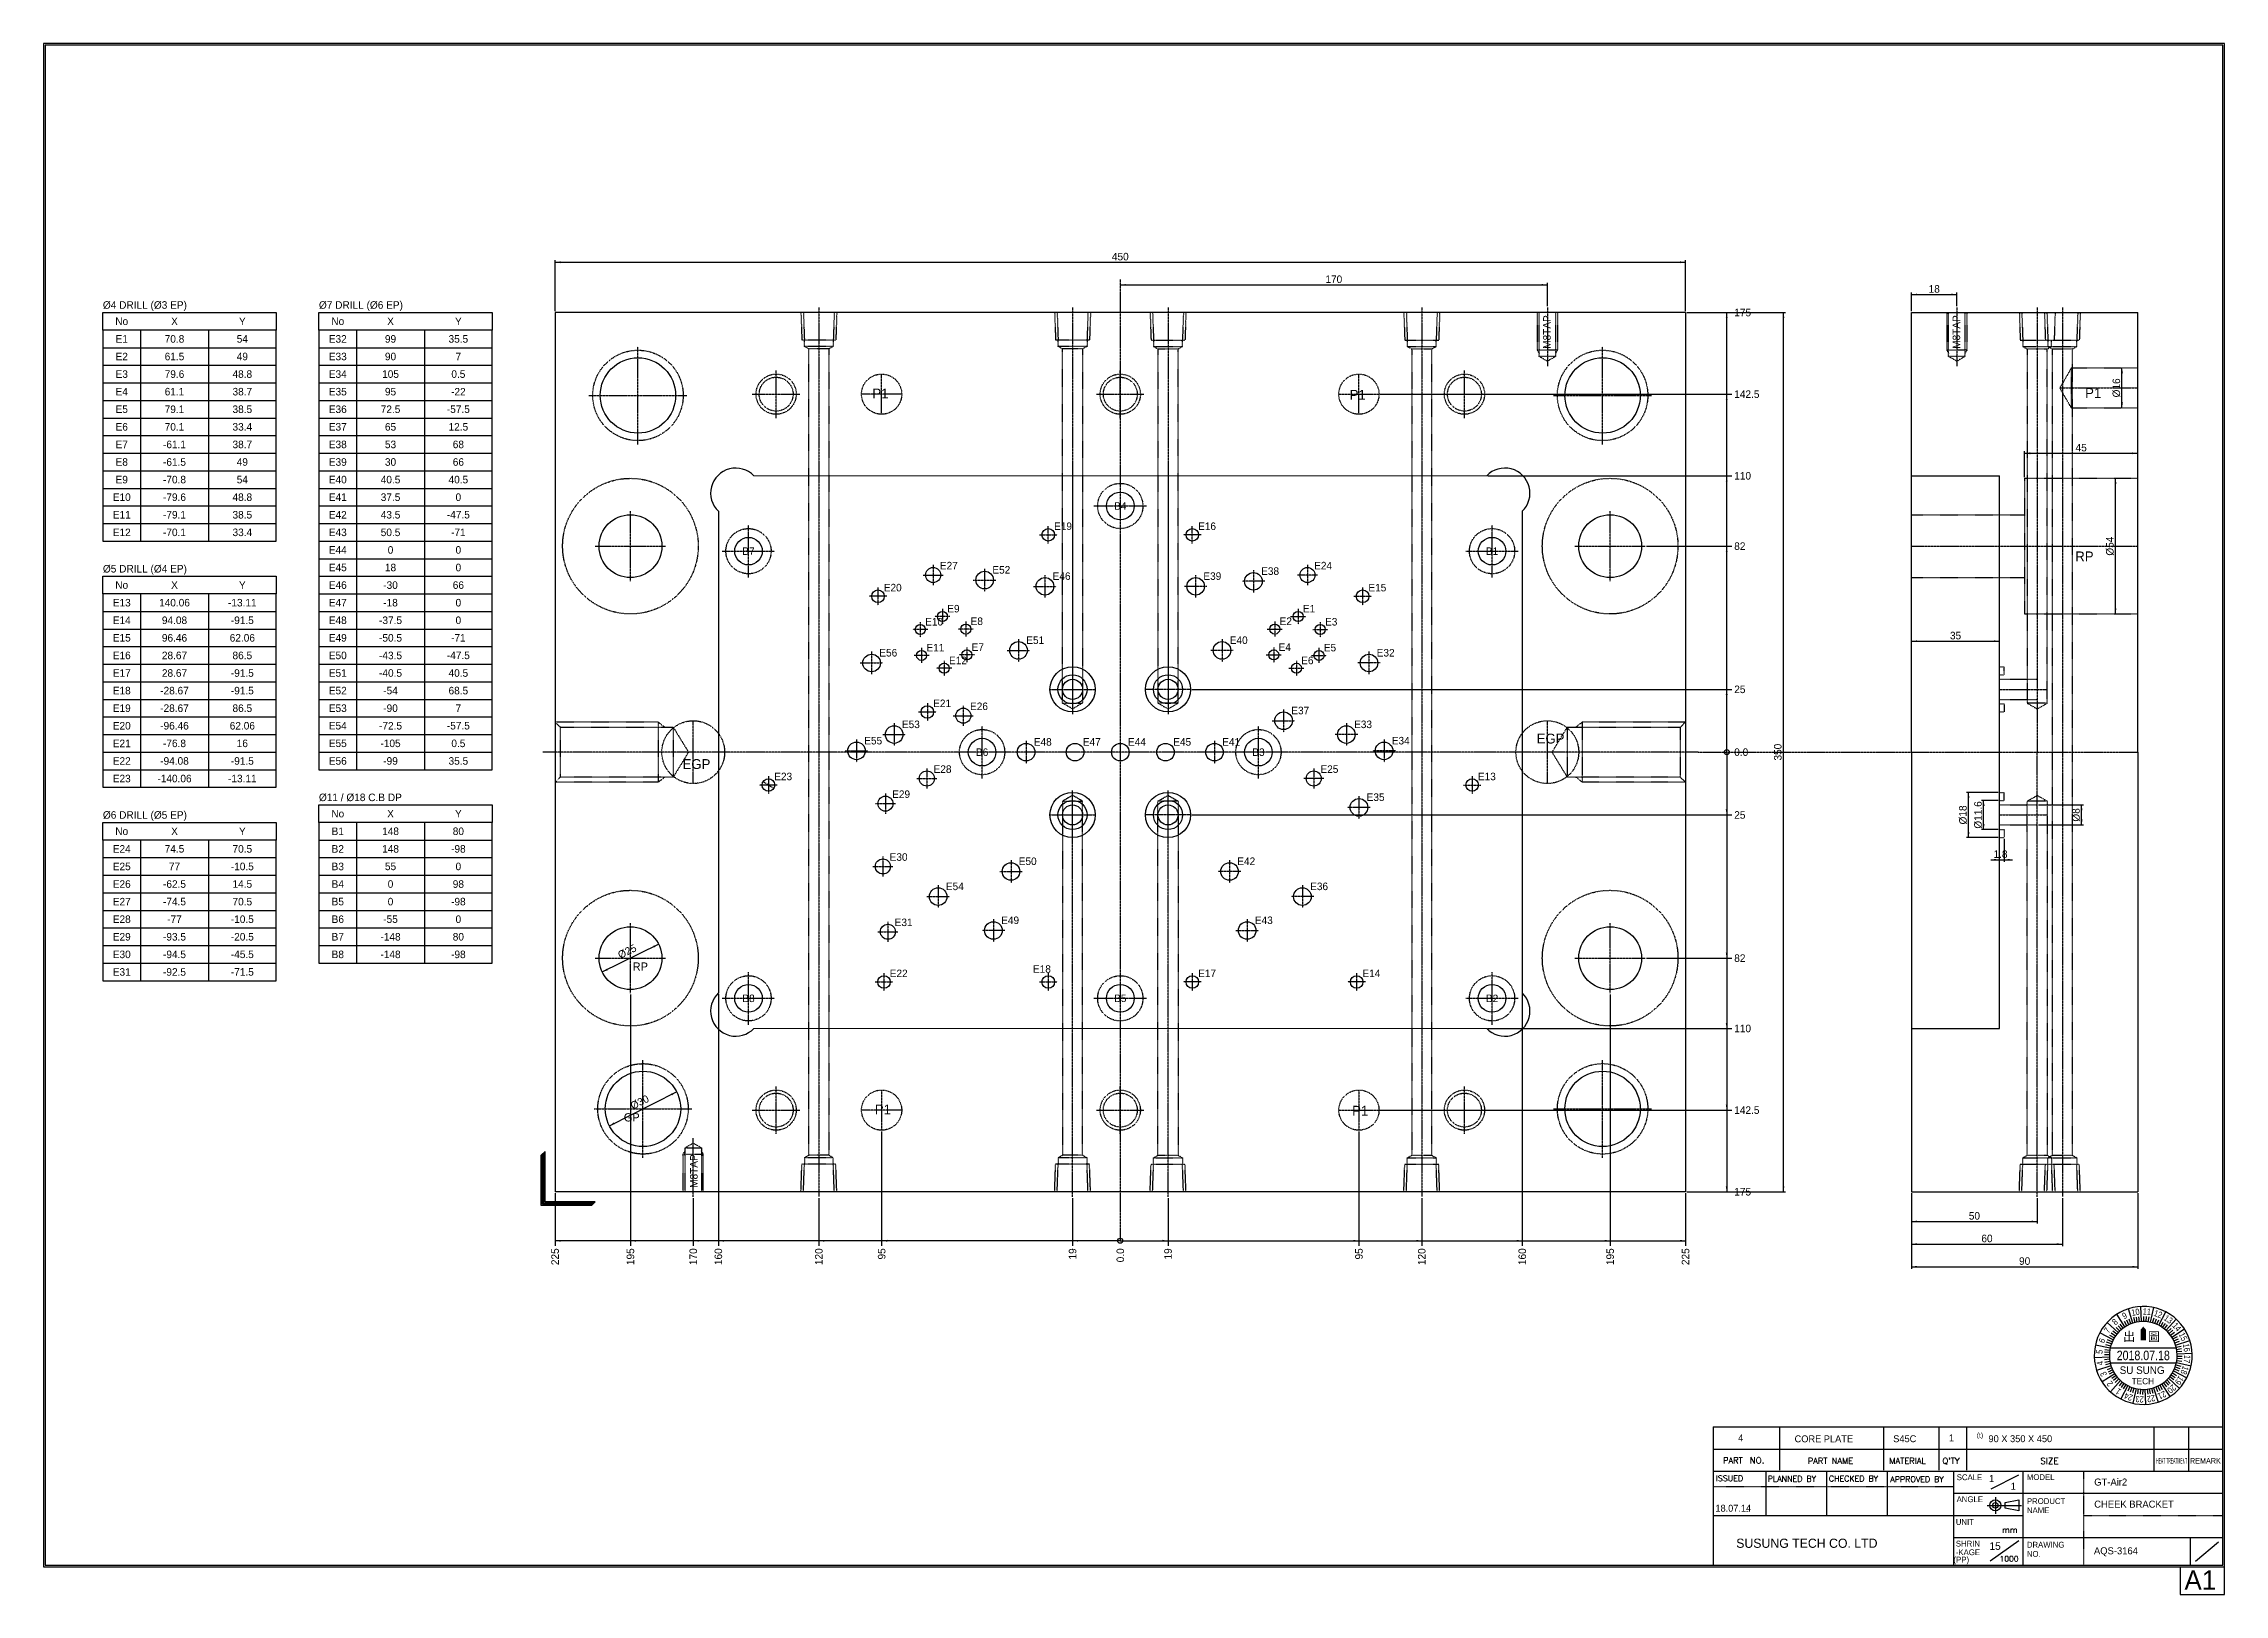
# Model space of a CAD drawing. Header units: millimetres. Extents: x 84 to 1917, y 162 to 780.
# Drawn here: x 1049 to 1917, y 162 to 779 of the extents above; entities that cross this region are included whole.
import ezdxf
from ezdxf.enums import TextEntityAlignment as Align

# ---------------------------------------------------------------- set-up
doc = ezdxf.new("R2010")
doc.units = ezdxf.units.MM
doc.header["$LTSCALE"] = 0.3
for name, pattern in [('CEN10', [1.36, 1, -0.13, 0.1, -0.13]), ('CEN20', [2.36, 2, -0.13, 0.1, -0.13]), ('DOT2', [0.125, 0, -0.125]), ('HID2', [0.3, 0.2, -0.1]), ('HID3', [0.43, 0.3, -0.13])]:
    doc.linetypes.add(name, pattern=pattern)
for name, color, linetype in [('1', 30, 'CEN10'), ('2', 43, 'HID3'), ('4', 133, 'Continuous'), ('5', 3, 'Continuous'), ('6', 252, 'Continuous'), ('ARROW', 254, 'Continuous'), ('base', 133, 'Continuous'), ('CB', 133, 'Continuous'), ('DIMENSION', 255, 'Continuous'), ('DIMLINE', 251, 'Continuous'), ('EP', 2, 'Continuous'), ('EP1', 2, 'Continuous'), ('L1', 31, 'Continuous'), ('TABLE', 252, 'Continuous'), ('TABLE-N', 255, 'Continuous'), ('TABLE-T', 255, 'Continuous'), ('TAP-S', 43, 'HID2'), ('TEXT', 133, 'Continuous'), ('WLINE', 105, 'HID3'), ('WTANK-P', 43, 'Continuous')]:
    doc.layers.add(name, color=color, linetype=linetype)
doc.styles.add('1', font='ROMANK.shx')
doc.styles.add('BIGFONT', font='romank', dxfattribs={"bigfont": 'bigfont'})
doc.styles.add('HAN', font='ROMANK', dxfattribs={"bigfont": 'tbhan'})
doc.styles.add('K', font='romank.shx', dxfattribs={"bigfont": 'ciwhhs.shx'})
doc.styles.add('KK', font='')
doc.styles.add('ROMANS', font='romans')
doc.styles.get("Standard").update_dxf_attribs({"font": ''})
doc.styles.add('돋움', font='', dxfattribs={"width": 0.85})
doc.styles.get('KK').set_extended_font_data('Gulim')
doc.styles.get('Standard').set_extended_font_data('Arial')
doc.styles.get('돋움').set_extended_font_data('Dotum')

msp = doc.modelspace()

# ---------------------------------------------------------------- texts
at = {"layer": '1', "style": 'K'}
msp.add_text('(PP)', height=2.329, dxfattribs=at).set_placement((1809.09, 175.45), align=Align.MIDDLE_LEFT)
at = {"layer": 'DIMENSION', "style": 'K'}
for s, p in [('450', (1477.42, 692.66)), ('170', (1562.42, 683.66)), ('18', (1801.43, 679.81)), ('45', (1859.93, 616.62)), ('35', (1809.93, 541.81)), ('1.8', (1827.83, 454.81)), ('50', (1817.43, 310.81)), ('60', (1822.43, 301.81)), ('90', (1837.43, 292.81))]:
    msp.add_text(s, height=3, dxfattribs=at).set_placement(p, align=Align.CENTER)
for s, p in [('M8TAP', (1647.25, 670.83)), ('M8TAP', (1810.26, 670.83)), ('M8TAP', (1307.66, 336.83)), ('225', (1252.42, 299.39)), ('195', (1282.42, 299.39)), ('170', (1307.42, 299.39)), ('160', (1317.42, 299.39)), ('120', (1357.42, 299.39)), ('95', (1382.42, 299.39)), ('19', (1458.42, 299.39)), ('0.0', (1477.42, 299.39)), ('19', (1496.42, 299.39)), ('95', (1572.42, 299.39)), ('120', (1597.42, 299.39)), ('160', (1637.42, 299.39)), ('195', (1672.42, 299.39)), ('225', (1702.42, 299.39))]:
    msp.add_text(s, height=3, rotation=90, dxfattribs=at).set_placement(p, align=Align.MIDDLE_RIGHT)
for s, height, p in [('175', 3, (1721.82, 671.9)), ('142.5', 3, (1721.82, 639.4)), ('110', 3, (1721.82, 606.9)), ('82', 3, (1721.82, 578.9)), ('25', 3, (1721.82, 521.9)), ('0.0', 3, (1721.82, 496.9)), ('25', 3, (1721.82, 471.9)), ('82', 3, (1721.82, 414.9)), ('110', 3, (1721.82, 386.9)), ('142.5', 3, (1721.82, 354.4)), ('175', 3, (1721.82, 321.9)), ('18.07.14', 2.722, (1714.35, 195.93))]:
    msp.add_text(s, height=height, dxfattribs=at).set_placement(p, align=Align.MIDDLE_LEFT)
for s, height, rotation, p in [('%%c16', 3, 90, (1875.42, 641.9)), ('P1', 3.919, 360, (1381.94, 637.7)), ('P1', 3.919, 0, (1571.94, 637.19)), ('P1', 3.919, 360, (1864.71, 637.91)), ('%%c54', 3, 90, (1872.84, 578.9)), ('EGP', 3.919, 360, (1648.71, 500.34)), ('350', 3, 90, (1740.66, 496.9)), ('EGP', 3.919, 360, (1308.71, 490.2)), ('%%c18', 3, 90, (1814.34, 471.9)), ('%%c11.6', 3, 90, (1820.34, 471.9)), ('%%c8', 3, 90, (1859.34, 471.9)), ('%%c25', 3, 26.19542, (1281.76, 416.25)), ('RP', 3.266, 0, (1286.36, 409.92)), ('%%c30', 3, 26.71983, (1286.75, 356.24)), ('P1', 3.919, 0, (1382.91, 352.7)), ('P1', 3.919, 360, (1572.91, 352.19)), ('GP', 3.266, 0, (1282.94, 349.89))]:
    msp.add_text(s, height=height, rotation=rotation, dxfattribs=at).set_placement(p, align=Align.CENTER)
msp.add_text('RP', height=3.919, rotation=360, dxfattribs=at).set_placement((1857.58, 574.82), align=Align.MIDDLE_LEFT)
at = {"layer": 'DIMENSION'}
for s, height, style, p in [('4', 2.75, 'K', (1723.37, 222.54)), ('CORE PLATE', 2.75, 'K', (1745.84, 222.17)), ('S45C', 2.75, 'K', (1785.11, 222.21)), ('1', 2.75, 'K', (1807.28, 222.54)), ('90 X 350 X 450', 2.75, 'K', (1823.03, 222.22)), ('GT-Air2', 2.805, 'BIGFONT', (1865.12, 204.94)), ('CHEEK BRACKET', 2.805, 'BIGFONT', (1865.12, 196.14)), ('SUSUNG TECH CO. LTD', 3.6575, 'K', (1722.61, 180.16)), ('AQS-3164', 2.805, 'BIGFONT', (1865.01, 177.57))]:
    msp.add_text(s, height=height, dxfattribs=dict(at, style=style)).set_placement(p)
at = {"layer": 'TABLE', "color": 133, "style": 'K'}
for s, p in [('%%c4 DRILL (%%C3 EP)', (1072.42, 673.4)), ('%%c7 DRILL (%%C6 EP)', (1158.42, 673.4)), ('%%c5 DRILL (%%C4 EP)', (1072.42, 568.4)), ('%%c11 / %%c18 C.B DP', (1158.42, 477.4)), ('%%c6 DRILL (%%C5 EP)', (1072.42, 470.4))]:
    msp.add_text(s, height=3, dxfattribs=at).set_placement(p)
for s, p in [('No', (1079.92, 668.4)), ('X', (1100.92, 668.4)), ('Y', (1127.92, 668.4)), ('No', (1165.92, 668.4)), ('X', (1186.92, 668.4)), ('Y', (1213.92, 668.4)), ('No', (1079.92, 563.4)), ('X', (1100.92, 563.4)), ('Y', (1127.92, 563.4)), ('No', (1165.92, 472.4)), ('X', (1186.92, 472.4)), ('Y', (1213.92, 472.4)), ('No', (1079.92, 465.4)), ('X', (1100.92, 465.4)), ('Y', (1127.92, 465.4))]:
    msp.add_text(s, height=3, dxfattribs=at).set_placement(p, align=Align.MIDDLE)
at = {"layer": 'TABLE-N', "style": 'K'}
for s, p in [('B4', (1477.42, 594.9)), ('B7', (1329.42, 576.9)), ('B1', (1625.42, 576.9)), ('B6', (1422.42, 496.9)), ('B3', (1532.42, 496.9)), ('B8', (1329.42, 398.9)), ('B5', (1477.42, 398.9)), ('B2', (1625.42, 398.9))]:
    msp.add_text(s, height=3, dxfattribs=at).set_placement(p, align=Align.MIDDLE)
for s, p in [('E19', (1451.05, 585.33)), ('E16', (1508.39, 585.33)), ('E27', (1405.6, 569.65)), ('E52', (1426.49, 567.97)), ('E46', (1450.49, 565.47)), ('E39', (1510.49, 565.47)), ('E38', (1533.49, 567.47)), ('E24', (1554.6, 569.65)), ('E20', (1383.26, 560.89)), ('E15', (1576.18, 560.89)), ('E10', (1399.74, 547.31)), ('E9', (1408.54, 552.51)), ('E8', (1417.84, 547.51)), ('E2', (1540.84, 547.51)), ('E1', (1550.14, 552.51)), ('E3', (1558.94, 547.31)), ('E11', (1400.24, 537.01)), ('E7', (1418.24, 537.21)), ('E51', (1439.99, 539.97)), ('E40', (1520.99, 539.97)), ('E4', (1540.44, 537.21)), ('E5', (1558.44, 537.01)), ('E56', (1381.49, 534.97)), ('E12', (1409.24, 531.91)), ('E6', (1549.44, 531.91)), ('E32', (1579.49, 534.97)), ('E21', (1402.92, 514.83)), ('E26', (1417.6, 513.65)), ('E37', (1545.49, 511.97)), ('E53', (1390.49, 506.47)), ('E33', (1570.49, 506.47)), ('E55', (1375.49, 499.97)), ('E48', (1442.99, 499.47)), ('E47', (1462.49, 499.47)), ('E44', (1480.49, 499.47)), ('E45', (1498.49, 499.47)), ('E41', (1517.99, 499.47)), ('E34', (1585.49, 499.97)), ('E23', (1339.66, 485.72)), ('E28', (1403.1, 488.65)), ('E25', (1557.1, 488.65)), ('E13', (1619.78, 485.72)), ('E29', (1386.6, 478.65)), ('E35', (1575.49, 477.47)), ('E30', (1385.6, 453.65)), ('E50', (1436.99, 451.97)), ('E42', (1523.99, 451.97)), ('E54', (1407.99, 441.97)), ('E36', (1552.99, 441.97)), ('E31', (1387.6, 427.65)), ('E49', (1429.99, 428.47)), ('E43', (1530.99, 428.47)), ('E22', (1385.64, 407.33)), ('E18', (1442.66, 409.07)), ('E17', (1508.39, 407.33)), ('E14', (1573.8, 407.33))]:
    msp.add_text(s, height=3, dxfattribs=at).set_placement(p)
at = {"layer": 'TABLE-T', "style": 'K'}
for s, p in [('E1', (1079.92, 661.4)), ('70.8', (1100.92, 661.4)), ('54', (1127.92, 661.4)), ('E32', (1165.92, 661.4)), ('99', (1186.92, 661.4)), ('35.5', (1213.92, 661.4)), ('E2', (1079.92, 654.4)), ('61.5', (1100.92, 654.4)), ('49', (1127.92, 654.4)), ('E33', (1165.92, 654.4)), ('90', (1186.92, 654.4)), ('7', (1213.92, 654.4)), ('E3', (1079.92, 647.4)), ('79.6', (1100.92, 647.4)), ('48.8', (1127.92, 647.4)), ('E34', (1165.92, 647.4)), ('105', (1186.92, 647.4)), ('0.5', (1213.92, 647.4)), ('E4', (1079.92, 640.4)), ('E5', (1079.92, 633.4)), ('61.1', (1100.92, 640.4)), ('79.1', (1100.92, 633.4)), ('38.7', (1127.92, 640.4)), ('38.5', (1127.92, 633.4)), ('E35', (1165.92, 640.4)), ('E36', (1165.92, 633.4)), ('72.5', (1186.92, 633.4)), ('95', (1186.92, 640.4)), ('-57.5', (1213.92, 633.4)), ('-22', (1213.92, 640.4)), ('E6', (1079.92, 626.4)), ('70.1', (1100.92, 626.4)), ('33.4', (1127.92, 626.4)), ('E37', (1165.92, 626.4)), ('65', (1186.92, 626.4)), ('12.5', (1213.92, 626.4)), ('E7', (1079.92, 619.4)), ('-61.1', (1100.92, 619.4)), ('38.7', (1127.92, 619.4)), ('E38', (1165.92, 619.4)), ('53', (1186.92, 619.4)), ('68', (1213.92, 619.4)), ('E8', (1079.92, 612.4)), ('-61.5', (1100.92, 612.4)), ('49', (1127.92, 612.4)), ('E39', (1165.92, 612.4)), ('30', (1186.92, 612.4)), ('66', (1213.92, 612.4)), ('E10', (1079.92, 598.4)), ('E9', (1079.92, 605.4)), ('-70.8', (1100.92, 605.4)), ('-79.6', (1100.92, 598.4)), ('48.8', (1127.92, 598.4)), ('54', (1127.92, 605.4)), ('E40', (1165.92, 605.4)), ('E41', (1165.92, 598.4)), ('40.5', (1186.92, 605.4)), ('37.5', (1186.92, 598.4)), ('40.5', (1213.92, 605.4)), ('0', (1213.92, 598.4)), ('E11', (1079.92, 591.4)), ('-79.1', (1100.92, 591.4)), ('38.5', (1127.92, 591.4)), ('E42', (1165.92, 591.4)), ('43.5', (1186.92, 591.4)), ('-47.5', (1213.92, 591.4)), ('E12', (1079.92, 584.4)), ('-70.1', (1100.92, 584.4)), ('33.4', (1127.92, 584.4)), ('E43', (1165.92, 584.4)), ('50.5', (1186.92, 584.4)), ('-71', (1213.92, 584.4)), ('E44', (1165.92, 577.4)), ('0', (1186.92, 577.4)), ('0', (1213.92, 577.4)), ('E45', (1165.92, 570.4)), ('E46', (1165.92, 563.4)), ('-30', (1186.92, 563.4)), ('18', (1186.92, 570.4)), ('66', (1213.92, 563.4)), ('0', (1213.92, 570.4)), ('E13', (1079.92, 556.4)), ('140.06', (1100.92, 556.4)), ('-13.11', (1127.92, 556.4)), ('E47', (1165.92, 556.4)), ('-18', (1186.92, 556.4)), ('0', (1213.92, 556.4)), ('E14', (1079.92, 549.4)), ('94.08', (1100.92, 549.4)), ('-91.5', (1127.92, 549.4)), ('E48', (1165.92, 549.4)), ('-37.5', (1186.92, 549.4)), ('0', (1213.92, 549.4)), ('E15', (1079.92, 542.4)), ('96.46', (1100.92, 542.4)), ('62.06', (1127.92, 542.4)), ('E49', (1165.92, 542.4)), ('-50.5', (1186.92, 542.4)), ('-71', (1213.92, 542.4)), ('E16', (1079.92, 535.4)), ('E17', (1079.92, 528.4)), ('28.67', (1100.92, 535.4)), ('28.67', (1100.92, 528.4)), ('-91.5', (1127.92, 528.4)), ('86.5', (1127.92, 535.4)), ('E50', (1165.92, 535.4)), ('E51', (1165.92, 528.4)), ('-43.5', (1186.92, 535.4)), ('-40.5', (1186.92, 528.4)), ('-47.5', (1213.92, 535.4)), ('40.5', (1213.92, 528.4)), ('E18', (1079.92, 521.4)), ('-28.67', (1100.92, 521.4)), ('-91.5', (1127.92, 521.4)), ('E52', (1165.92, 521.4)), ('-54', (1186.92, 521.4)), ('68.5', (1213.92, 521.4)), ('E19', (1079.92, 514.4)), ('-28.67', (1100.92, 514.4)), ('86.5', (1127.92, 514.4)), ('E53', (1165.92, 514.4)), ('-90', (1186.92, 514.4)), ('7', (1213.92, 514.4)), ('E20', (1079.92, 507.4)), ('-96.46', (1100.92, 507.4)), ('62.06', (1127.92, 507.4)), ('E54', (1165.92, 507.4)), ('-72.5', (1186.92, 507.4)), ('-57.5', (1213.92, 507.4)), ('E21', (1079.92, 500.4)), ('E22', (1079.92, 493.4)), ('-94.08', (1100.92, 493.4)), ('-76.8', (1100.92, 500.4)), ('-91.5', (1127.92, 493.4)), ('16', (1127.92, 500.4)), ('E55', (1165.92, 500.4)), ('E56', (1165.92, 493.4)), ('-105', (1186.92, 500.4)), ('-99', (1186.92, 493.4)), ('35.5', (1213.92, 493.4)), ('0.5', (1213.92, 500.4)), ('E23', (1079.92, 486.4)), ('-140.06', (1100.92, 486.4)), ('-13.11', (1127.92, 486.4)), ('B1', (1165.92, 465.4)), ('148', (1186.92, 465.4)), ('80', (1213.92, 465.4)), ('E24', (1079.92, 458.4)), ('E25', (1079.92, 451.4)), ('74.5', (1100.92, 458.4)), ('77', (1100.92, 451.4)), ('-10.5', (1127.92, 451.4)), ('70.5', (1127.92, 458.4)), ('B2', (1165.92, 458.4)), ('B3', (1165.92, 451.4)), ('148', (1186.92, 458.4)), ('55', (1186.92, 451.4)), ('-98', (1213.92, 458.4)), ('0', (1213.92, 451.4)), ('E26', (1079.92, 444.4)), ('-62.5', (1100.92, 444.4)), ('14.5', (1127.92, 444.4)), ('B4', (1165.92, 444.4)), ('0', (1186.92, 444.4)), ('98', (1213.92, 444.4)), ('E27', (1079.92, 437.4)), ('-74.5', (1100.92, 437.4)), ('70.5', (1127.92, 437.4)), ('B5', (1165.92, 437.4)), ('0', (1186.92, 437.4)), ('-98', (1213.92, 437.4)), ('E28', (1079.92, 430.4)), ('-77', (1100.92, 430.4)), ('-10.5', (1127.92, 430.4)), ('B6', (1165.92, 430.4)), ('-55', (1186.92, 430.4)), ('0', (1213.92, 430.4)), ('E29', (1079.92, 423.4)), ('E30', (1079.92, 416.4)), ('-93.5', (1100.92, 423.4)), ('-94.5', (1100.92, 416.4)), ('-20.5', (1127.92, 423.4)), ('-45.5', (1127.92, 416.4)), ('B7', (1165.92, 423.4)), ('B8', (1165.92, 416.4)), ('-148', (1186.92, 423.4)), ('-148', (1186.92, 416.4)), ('-98', (1213.92, 416.4)), ('80', (1213.92, 423.4)), ('E31', (1079.92, 409.4)), ('-92.5', (1100.92, 409.4)), ('-71.5', (1127.92, 409.4))]:
    msp.add_text(s, height=3, dxfattribs=at).set_placement(p, align=Align.MIDDLE)
at = {"layer": 'TEXT', "color": 255, "style": 'HAN'}
msp.add_text('(t)', height=1.95, dxfattribs=at).set_placement((1818.37, 224.02))
at = {"layer": 'TEXT', "color": 255, "style": 'K'}
for s, height, p in [('1', 2.75, (1823.25, 207.76)), ('1', 2.75, (1831.88, 204.68)), ('15', 3.025, (1823.42, 180.86))]:
    msp.add_text(s, height=height, dxfattribs=at).set_placement(p, align=Align.MIDDLE_LEFT)

# ---------------------------------------------------------------- blocks, each defined once
blk = doc.blocks.new('bicon')
at = {"color": 0}
for p, q in [((4, 16), (4, -4)), ((4, 16), (5.5, 14.5)), ((4.5, 15.5), (4.5, -4.5)), ((5, 15), (5, -5)), ((5.5, 14.5), (5.5, -5.5)), ((4, -4), (-16, -4)), ((-16, -4), (-14.5, -5.5)), ((4.5, -4.5), (-15.5, -4.5)), ((5, -5), (-15, -5)), ((5.5, -5.5), (-14.5, -5.5))]:
    blk.add_line(p, q, dxfattribs=at)
blk = doc.blocks.new('karrow')
at = {"layer": 'ARROW'}
blk.add_hatch(color=256, dxfattribs=at).paths.add_polyline_path([(-1, 0.17), (-1, -0.17), (0, 0)])
blk = doc.blocks.new('ST-A1')
at = {"layer": 'L1'}
for p, q in [((788.6, 550.6), (-0.6, 550.6)), ((-0.6, 550.6), (-0.6, -0.6)), ((788, 550), (0, 550)), ((0, 550), (0, 0)), ((788, 0), (788, 550)), ((788.6, -10.6), (788.6, 550.6)), ((603.6, 50), (788, 50)), ((603.6, 50), (603.6, 0)), ((627.6, 50), (627.6, 34.3)), ((665.23, 50), (665.23, 34.3)), ((685.23, 50), (685.23, 34.3)), ((695.23, 50), (695.23, 34.3)), ((763.12, 50), (763.12, 34)), ((775.6, 50), (775.6, 34)), ((788, 0), (788, 50)), ((603.6, 42), (788, 42)), ((603.6, 34), (788, 34)), ((622.6, 34), (622.6, 18)), ((644.6, 34), (644.6, 18)), ((666.6, 34), (666.6, 18)), ((690.6, 34), (690.6, 0)), ((714.1, 32.5), (704.1, 27.5)), ((715.6, 34), (715.6, 0)), ((690.6, 26), (788, 26)), ((690.6, 26), (788, 26)), ((705.73, 24.59), (705.73, 18.59)), ((603.6, 18), (690.6, 18)), ((690.6, 18), (715.6, 18)), ((702.73, 21.59), (715.23, 21.59)), ((709.23, 22.59), (714.23, 23.59)), ((709.23, 20.59), (709.23, 22.59)), ((714.23, 19.59), (709.23, 20.59)), ((714.23, 23.59), (714.23, 19.59)), ((690.6, 10), (788, 10)), ((714.16, 8.72), (703.89, 1.44)), ((776.26, 10), (776.26, 0)), ((778.19, 1.42), (786.41, 8.43)), ((0, 0), (788, 0)), ((603.6, 0), (788, 0)), ((-0.6, -0.6), (788.6, -0.6)), ((772.56, -0.6), (772.56, -10.6)), ((772.56, -10.6), (788.6, -10.6))]:
    blk.add_line(p, q, dxfattribs=at)
at = {"layer": 'L1', "linetype": 'DOT2'}
for p, q in [((737.6, 34), (737.6, 0)), ((603.6, 28.41), (690.6, 28.41)), ((737.6, 18), (788, 18))]:
    blk.add_line(p, q, dxfattribs=at)
at = {"layer": 'L1'}
for radius in [2, 1]:
    blk.add_circle((705.73, 21.59), radius, dxfattribs=at)
for s, height, style, p in [('ISSUED', 2.09, 'ROMANS', (604.57, 30.35)), ('PART', 2.195, 'ROMANS', (607.14, 36.79)), ('NO.', 2.31, 'ROMANS', (616.8, 36.74)), ('PLANNED BY', 2.09, 'ROMANS', (623.36, 30.18)), ('PART NAME', 2.195, 'ROMANS', (637.81, 36.61)), ('CHECKED BY', 2.09, 'ROMANS', (645.47, 30.26)), ('MATERIAL', 2.195, 'ROMANS', (667.32, 36.63)), ('APPROVED BY', 2.09, 'ROMANS', (667.7, 30.01)), ("Q'TY", 2.195, 'ROMANS', (686.59, 36.62)), ('SCALE', 2.1, '1', (691.75, 30.73)), ('MODEL', 2.1, '1', (717.13, 30.78)), ('SIZE', 2.31, 'ROMANS', (721.98, 36.52)), ('ANGLE', 2.1, '1', (691.72, 22.77)), ('PRODUCT', 2.1, '1', (717.14, 22.1)), ('UNIT', 2.1, '1', (691.42, 14.53)), ('NAME', 2.1, '1', (717.14, 18.79)), ('SHRIN', 2.1, '1', (691.42, 6.71)), ('mm', 2.2, 'ROMANS', (708.14, 11.66)), ('DRAWING', 2.1, '1', (717.13, 6.32)), ('-KAGE', 2.1, '1', (691.42, 3.59)), ('1000', 2, 'ROMANS', (707.24, 1.27)), ('NO.', 2.1, '1', (717.13, 3)), ('A1', 7, '1', (774.16, -8.93))]:
    blk.add_text(s, height=height, dxfattribs=dict(at, style=style)).set_placement(p)
at = {"layer": 'L1', "style": '1'}
for s, width, p, p2 in [('HEAT TREATMENT', 0.404601, (763.92, 36.68), (775.13, 36.68)), ('REMARK', 0.926236, (776.13, 36.68), (787.34, 36.68))]:
    blk.add_text(s, height=2.1, dxfattribs=dict(at, width=width)).set_placement(p, p2, align=Align.FIT)
at = {"layer": 'L1', "width": 2.57645}
blk.add_text('    .  .', height=2, dxfattribs=at).set_placement((600.93, 19.3), (616.93, 19.3), align=Align.FIT)
blk = doc.blocks.new('CGN')
at = {"layer": '4'}
for p, q in [((-7.3, 5.35), (-10.55, 10.4)), ((-4.12, 6.86), (-5.94, 12.57)), ((-3.27, 7.1), (-3.75, 9.04)), ((-2.4, 7.28), (-2.76, 9.25)), ((-1.53, 7.41), (-1.75, 9.4)), ((-0.65, 7.48), (-0.94, 13.48)), ((0.24, 7.5), (0.27, 9.5)), ((1.12, 7.45), (1.28, 9.45)), ((2, 7.35), (2.29, 9.33)), ((2.86, 7.19), (4.14, 13.06)), ((3.72, 6.98), (4.27, 8.9)), ((6.18, 6), (8.93, 11.34)), ((-12, 0.18), (-17.34, 2.93)), ((-9.99, 3.08), (-14.43, 7.11)), ((-12.38, -0.62), (-14.21, 0.18)), ((-11.57, 0.95), (-13.29, 1.98)), ((-11.09, 1.69), (-12.74, 2.83)), ((-10.57, 2.4), (-12.13, 3.65)), ((-9.38, 3.71), (-10.77, 5.15)), ((-8.72, 4.3), (-10.01, 5.83)), ((-8.03, 4.85), (-9.22, 6.46)), ((-6.54, 5.81), (-7.51, 7.56)), ((-5.76, 6.21), (-6.61, 8.02)), ((-4.95, 6.56), (-5.68, 8.42)), ((4.56, 6.71), (5.24, 8.59)), ((5.38, 6.38), (6.18, 8.21)), ((6.95, 5.57), (7.98, 7.29)), ((7.69, 5.09), (8.83, 6.74)), ((8.4, 4.57), (9.65, 6.13)), ((9.08, 3.99), (13.11, 8.43)), ((9.71, 3.38), (11.15, 4.77)), ((10.3, 2.72), (11.83, 4.01)), ((10.85, 2.03), (12.46, 3.22)), ((11.35, 1.3), (16.4, 4.55)), ((11.81, 0.54), (13.56, 1.51)), ((12.21, -0.24), (14.02, 0.61)), ((-13.48, -6.65), (-19.48, -6.94)), ((-13.19, -3.14), (-19.06, -1.86)), ((-13.5, -5.76), (-15.5, -5.73)), ((-13.45, -4.88), (-15.45, -4.72)), ((-13.41, -7.53), (-15.4, -7.75)), ((-13.35, -4), (-15.33, -3.71)), ((-13.28, -8.4), (-15.25, -8.76)), ((-12.98, -2.28), (-14.9, -1.73)), ((-12.71, -1.44), (-14.59, -0.76)), ((-12.89, -3), (12.89, -3)), ((12.56, -1.05), (14.42, -0.32)), ((12.86, -1.88), (18.57, -0.06)), ((13.1, -2.73), (15.04, -2.25)), ((13.28, -3.6), (15.25, -3.24)), ((13.35, -8), (15.33, -8.29)), ((13.41, -4.47), (15.4, -4.25)), ((13.45, -7.12), (15.45, -7.28)), ((13.48, -5.35), (19.48, -5.06)), ((13.5, -6.24), (15.5, -6.27)), ((-12.86, -10.12), (-18.57, -11.94)), ((-11.35, -13.3), (-16.4, -16.55)), ((-13.1, -9.27), (-15.04, -9.75)), ((-12.56, -10.95), (-14.42, -11.68)), ((-12.21, -11.76), (-14.02, -12.61)), ((-11.81, -12.54), (-13.56, -13.51)), ((-9.08, -15.99), (-13.11, -20.43)), ((-12.89, -9), (12.89, -9)), ((-10.85, -14.03), (-12.46, -15.22)), ((-10.3, -14.72), (-11.83, -16.01)), ((-9.71, -15.38), (-11.15, -16.77)), ((-8.4, -16.57), (-9.65, -18.13)), ((-7.69, -17.09), (-8.83, -18.74)), ((7.3, -17.35), (10.55, -22.4)), ((8.03, -16.85), (9.22, -18.46)), ((8.72, -16.3), (10.01, -17.83)), ((9.38, -15.71), (10.77, -17.15)), ((9.99, -15.08), (14.43, -19.11)), ((10.57, -14.4), (12.13, -15.65)), ((11.09, -13.69), (12.74, -14.83)), ((11.57, -12.95), (13.29, -13.98)), ((12, -12.18), (17.34, -14.93)), ((12.38, -11.38), (14.21, -12.18)), ((12.71, -10.56), (14.59, -11.24)), ((12.98, -9.72), (14.9, -10.27)), ((13.19, -8.86), (19.06, -10.14)), ((-6.18, -18), (-8.93, -23.34)), ((-6.95, -17.57), (-7.98, -19.29)), ((-5.38, -18.38), (-6.18, -20.21)), ((-4.56, -18.71), (-5.24, -20.59)), ((-3.72, -18.98), (-4.27, -20.9)), ((-2.86, -19.19), (-4.14, -25.06)), ((-2, -19.35), (-2.29, -21.33)), ((-1.12, -19.45), (-1.28, -21.45)), ((-0.24, -19.5), (-0.27, -21.5)), ((0.65, -19.48), (0.94, -25.48)), ((1.53, -19.41), (1.75, -21.4)), ((2.4, -19.28), (2.76, -21.25)), ((3.27, -19.1), (3.75, -21.04)), ((4.12, -18.86), (5.94, -24.57)), ((4.95, -18.56), (5.68, -20.42)), ((5.76, -18.21), (6.61, -20.02)), ((6.54, -17.81), (7.51, -19.56))]:
    blk.add_line(p, q, dxfattribs=at)
blk.add_lwpolyline([(0, 0, 2.2, 2.2, 0), (0, 2.75, 4.65, 0, 0), (0, 5.5, 0, 0, 0)], format="xyseb", dxfattribs=at)
at = {"layer": 'DIMLINE'}
for radius, start, end in [(19.5, 332.75, 152.75), (19.5, 152.75, 332.75), (13.5, 152.75, 332.75), (13.5, 332.75, 152.75)]:
    blk.add_arc((0, -6), radius, start, end, dxfattribs=at)
at = {"layer": '2', "style": 'KK'}
for s, height, p in [('出    圖', 3.5, (-8.02, 1.47)), ('SU SUNG', 3, (-9.38, -11.87)), ('TECH', 2.5, (-4.61, -16.26))]:
    blk.add_text(s, height=height, dxfattribs=at).set_placement(p, align=Align.MIDDLE_LEFT)
at = {"layer": '4', "style": '돋움', "width": 0.85}
for s, rotation, p in [('9', 25.25, (-7.46, 9.83)), ('10', 10.25, (-3.11, 11.22)), ('11', 355.25, (1.45, 11.44)), ('12', 340.25, (5.91, 10.47)), ('13', 325.25, (9.97, 8.38)), ('6', 70.25, (-16.47, -0.09)), ('7', 55.25, (-14.38, 3.97)), ('8', 40.25, (-11.31, 7.36)), ('14', 310.25, (13.36, 5.31)), ('15', 295.25, (15.83, 1.46)), ('5', 85.25, (-17.44, -4.55)), ('4', 100.25, (-17.22, -9.11)), ('16', 280.25, (17.22, -2.89)), ('17', 265.25, (17.44, -7.45)), ('3', 115.25, (-15.83, -13.46)), ('2', 130.25, (-13.36, -17.31)), ('19', 235.25, (14.38, -15.97)), ('18', 250.25, (16.47, -11.91)), ('1', 145.25, (-9.97, -20.38)), ('24', 160.25, (-5.91, -22.47)), ('23', 175.25, (-1.45, -23.44)), ('22', 190.25, (3.11, -23.22)), ('21', 205.25, (7.46, -21.83)), ('20', 220.25, (11.31, -19.36))]:
    blk.add_text(s, height=2.5, rotation=rotation, dxfattribs=at).set_placement(p, align=Align.MIDDLE)
at = {"layer": '6', "style": '돋움', "width": 0.85}
blk.add_text('2018.07.18', height=3.8, dxfattribs=at).set_placement((0, -6), align=Align.MIDDLE)

# ---------------------------------------------------------------- linework, layer by layer
at = {"layer": '1'}
for p, q in [((1382.42, 631.4), (1382.42, 647.4)), ((1572.42, 631.4), (1572.42, 647.4)), ((1390.42, 639.4), (1374.42, 639.4)), ((1564.42, 639.4), (1580.42, 639.4)), ((1851.43, 641.9), (1882.43, 641.9)), ((1792.43, 578.9), (1882.43, 578.9)), ((1827.43, 521.9), (1846.43, 521.9)), ((1307.42, 484.4), (1307.42, 509.4)), ((1647.42, 484.4), (1647.42, 509.4)), ((1339.48, 482.46), (1335.25, 485.13)), ((1827.43, 471.9), (1846.43, 471.9)), ((1382.42, 362.4), (1382.42, 346.4)), ((1572.42, 362.4), (1572.42, 346.4)), ((1390.42, 354.4), (1374.42, 354.4)), ((1564.42, 354.4), (1580.42, 354.4))]:
    msp.add_line(p, q, dxfattribs=at)
at = {"layer": '2'}
for p, q in [((1856.05, 649.9), (1851.43, 641.9)), ((1856.05, 649.9), (1882.43, 649.9)), ((1856.05, 633.9), (1856.05, 649.9)), ((1856.05, 633.9), (1851.43, 641.9)), ((1856.05, 633.9), (1882.43, 633.9)), ((1837.43, 605.9), (1882.43, 605.9)), ((1837.43, 605.9), (1837.43, 551.9)), ((1792.43, 591.4), (1837.43, 591.4)), ((1792.43, 566.4), (1837.43, 566.4)), ((1837.43, 551.9), (1882.43, 551.9))]:
    msp.add_line(p, q, dxfattribs=at)
for centre, radius in [((1382.42, 639.4), 8), ((1572.42, 639.4), 8), ((1282.42, 578.9), 27), ((1672.42, 578.9), 27), ((1307.42, 496.9), 12.5), ((1647.42, 496.9), 12.5), ((1282.42, 414.9), 27), ((1672.42, 414.9), 27), ((1382.42, 354.4), 8), ((1572.42, 354.4), 8)]:
    msp.add_circle(centre, radius, dxfattribs=at)
at = {"layer": '4', "lineweight": 18}
for p, q in [((1331.56, 606.9), (1623.28, 606.9)), ((1331.56, 386.9), (1623.28, 386.9))]:
    msp.add_line(p, q, dxfattribs=at)
at = {"layer": '4'}
for p, q in [((1792.43, 606.9), (1827.43, 606.9)), ((1317.42, 592.76), (1317.42, 401.04)), ((1637.42, 592.76), (1637.42, 401.04)), ((1792.43, 386.9), (1827.43, 386.9))]:
    msp.add_line(p, q, dxfattribs=at)
for centre, start, end in [((1324.35, 599.97), 43.86525, 226.13475), ((1630.49, 599.97), 313.86525, 136.13475), ((1324.35, 393.83), 133.86525, 316.13475), ((1630.49, 393.83), 223.86525, 46.13475)]:
    msp.add_arc(centre, 10, start, end, dxfattribs=at)
at = {"layer": 'ARROW'}
for centre in [(1718.82, 496.9), (1477.42, 302.39)]:
    msp.add_circle(centre, 1, dxfattribs=at)
at = {"layer": 'base', "color": 30, "linetype": 'CEN10'}
for p, q in [((1477.42, 685.04), (1477.42, 302.41)), ((1285.42, 619.4), (1285.42, 658.4)), ((1669.42, 619.4), (1669.42, 658.4)), ((1340.42, 629.9), (1340.42, 648.9)), ((1477.42, 629.9), (1477.42, 648.9)), ((1614.42, 629.9), (1614.42, 648.9)), ((1265.92, 638.9), (1304.92, 638.9)), ((1330.92, 639.4), (1349.92, 639.4)), ((1467.92, 639.4), (1486.92, 639.4)), ((1604.92, 639.4), (1623.92, 639.4)), ((1649.92, 638.9), (1688.92, 638.9)), ((1282.42, 564.9), (1282.42, 592.9)), ((1672.42, 564.9), (1672.42, 592.9)), ((1268.42, 578.9), (1296.42, 578.9)), ((1658.42, 578.9), (1686.42, 578.9)), ((1707.42, 496.9), (1247.42, 496.9)), ((1707.42, 496.9), (1882.43, 496.9)), ((1282.42, 400.9), (1282.42, 428.9)), ((1672.42, 400.9), (1672.42, 428.9)), ((1268.42, 414.9), (1296.42, 414.9)), ((1658.42, 414.9), (1686.42, 414.9)), ((1287.42, 335.4), (1287.42, 374.4)), ((1669.42, 335.4), (1669.42, 374.4)), ((1340.42, 344.9), (1340.42, 363.9)), ((1477.42, 344.9), (1477.42, 363.9)), ((1614.42, 344.9), (1614.42, 363.9)), ((1267.92, 354.9), (1306.92, 354.9)), ((1330.92, 354.4), (1349.92, 354.4)), ((1467.92, 354.4), (1486.92, 354.4)), ((1604.92, 354.4), (1623.92, 354.4)), ((1649.92, 354.9), (1688.92, 354.9))]:
    msp.add_line(p, q, dxfattribs=at)
at = {"layer": 'base'}
for p, q in [((1702.42, 671.9), (1252.42, 671.9)), ((1252.42, 671.9), (1252.42, 321.9)), ((1702.42, 671.9), (1702.42, 321.9)), ((1792.43, 496.9), (1792.43, 671.9)), ((1792.43, 671.9), (1882.43, 671.9)), ((1882.43, 496.9), (1882.43, 671.9)), ((1827.43, 386.9), (1827.43, 606.9)), ((1792.43, 496.9), (1792.43, 321.9)), ((1882.43, 496.9), (1882.43, 321.9)), ((1702.42, 321.9), (1252.42, 321.9)), ((1792.43, 321.9), (1882.43, 321.9))]:
    msp.add_line(p, q, dxfattribs=at)
at = {"layer": 'base', "color": 8, "linetype": 'HID2'}
for p, q in [((1252.42, 508.9), (1254.42, 506.9)), ((1252.42, 508.9), (1293.42, 508.9)), ((1254.42, 506.9), (1254.42, 486.9)), ((1254.42, 506.9), (1299.42, 506.9)), ((1293.42, 508.9), (1293.42, 484.9)), ((1293.42, 508.9), (1296.02, 506.9)), ((1299.42, 506.9), (1299.42, 486.9)), ((1299.42, 506.9), (1305.52, 496.9)), ((1649.32, 496.9), (1655.42, 506.9)), ((1655.42, 486.9), (1655.42, 506.9)), ((1655.42, 506.9), (1700.42, 506.9)), ((1661.42, 508.9), (1658.82, 506.9)), ((1661.42, 484.9), (1661.42, 508.9)), ((1661.42, 508.9), (1702.42, 508.9)), ((1700.42, 506.9), (1702.42, 508.9)), ((1700.42, 486.9), (1700.42, 506.9)), ((1305.52, 496.9), (1299.42, 486.9)), ((1655.42, 486.9), (1649.32, 496.9)), ((1254.42, 486.9), (1252.42, 484.9)), ((1299.42, 486.9), (1254.42, 486.9)), ((1293.42, 484.9), (1296.02, 486.9)), ((1700.42, 486.9), (1655.42, 486.9)), ((1661.42, 484.9), (1658.82, 486.9)), ((1702.42, 484.9), (1700.42, 486.9)), ((1293.42, 484.9), (1252.42, 484.9)), ((1702.42, 484.9), (1661.42, 484.9))]:
    msp.add_line(p, q, dxfattribs=at)
at = {"layer": 'base', "color": 8, "linetype": 'HID3'}
for centre in [(1285.42, 638.9), (1669.42, 638.9), (1287.42, 354.9), (1669.42, 354.9)]:
    msp.add_circle(centre, 18, dxfattribs=at)
at = {"layer": 'base'}
for centre, radius in [((1285.42, 638.9), 15), ((1669.42, 638.9), 15), ((1282.42, 578.9), 12.5), ((1672.42, 578.9), 12.5), ((1282.42, 414.9), 12.5), ((1672.42, 414.9), 12.5), ((1287.42, 354.9), 15), ((1669.42, 354.9), 15)]:
    msp.add_circle(centre, radius, dxfattribs=at)
at = {"layer": 'base', "color": 8, "linetype": 'HID2'}
for centre, radius in [((1340.42, 639.4), 8), ((1340.42, 639.4), 6.75), ((1477.42, 639.4), 8), ((1477.42, 639.4), 6.75), ((1614.42, 639.4), 8), ((1614.42, 639.4), 6.75), ((1340.42, 354.4), 8), ((1340.42, 354.4), 6.75), ((1477.42, 354.4), 8), ((1477.42, 354.4), 6.75), ((1614.42, 354.4), 8), ((1614.42, 354.4), 6.75)]:
    msp.add_circle(centre, radius, dxfattribs=at)
at = {"layer": 'CB', "color": 1, "linetype": 'CEN10'}
for p, q in [((1466.92, 594.9), (1487.92, 594.9)), ((1329.42, 566.4), (1329.42, 587.4)), ((1625.42, 566.4), (1625.42, 587.4)), ((1318.92, 576.9), (1339.92, 576.9)), ((1614.92, 576.9), (1635.92, 576.9)), ((1422.42, 486.4), (1422.42, 507.4)), ((1532.42, 486.4), (1532.42, 507.4)), ((1329.42, 388.4), (1329.42, 409.4)), ((1625.42, 388.4), (1625.42, 409.4)), ((1318.92, 398.9), (1339.92, 398.9)), ((1466.92, 398.9), (1487.92, 398.9)), ((1614.92, 398.9), (1635.92, 398.9))]:
    msp.add_line(p, q, dxfattribs=at)
at = {"layer": 'CB', "color": 8, "linetype": 'HID2'}
for centre in [(1477.42, 594.9), (1329.42, 576.9), (1625.42, 576.9), (1422.42, 496.9), (1532.42, 496.9), (1329.42, 398.9), (1477.42, 398.9), (1625.42, 398.9)]:
    msp.add_circle(centre, 9, dxfattribs=at)
at = {"layer": 'CB'}
for centre in [(1477.42, 594.9), (1329.42, 576.9), (1625.42, 576.9), (1422.42, 496.9), (1532.42, 496.9), (1329.42, 398.9), (1477.42, 398.9), (1625.42, 398.9)]:
    msp.add_circle(centre, 5.5, dxfattribs=at)
at = {"layer": 'DIMLINE'}
for p, q in [((1252.42, 672.4), (1252.42, 692.7)), ((1252.42, 691.9), (1702.42, 691.9)), ((1702.42, 672.4), (1702.42, 692.7)), ((1477.42, 682.9), (1647.42, 682.9)), ((1647.42, 674.4), (1647.42, 683.7)), ((1792.43, 672.4), (1792.43, 679.85)), ((1792.43, 679.05), (1810.43, 679.05)), ((1810.43, 674.4), (1810.43, 679.85)), ((1702.92, 671.9), (1720.82, 671.9)), ((1702.92, 671.9), (1742.22, 671.9)), ((1718.82, 496.9), (1718.82, 671.9)), ((1741.42, 321.9), (1741.42, 671.9)), ((1876.18, 633.9), (1876.18, 649.9)), ((1580.92, 639.4), (1720.82, 639.4)), ((1837.43, 606.4), (1837.43, 616.66)), ((1837.43, 615.86), (1882.43, 615.86)), ((1623.78, 606.9), (1720.82, 606.9)), ((1873.6, 551.9), (1873.6, 605.9)), ((1686.92, 578.9), (1720.82, 578.9)), ((1792.43, 541.05), (1827.43, 541.05)), ((1505.92, 521.9), (1720.82, 521.9)), ((1718.82, 496.9), (1718.82, 321.9)), ((1826.93, 480.9), (1814.3, 480.9)), ((1815.1, 462.9), (1815.1, 480.9)), ((1826.93, 477.7), (1820.3, 477.7)), ((1821.1, 466.1), (1821.1, 477.7)), ((1505.92, 471.9), (1720.82, 471.9)), ((1842.93, 475.9), (1860.9, 475.9)), ((1860.1, 467.9), (1860.1, 475.9)), ((1826.93, 462.9), (1814.3, 462.9)), ((1826.93, 466.1), (1820.3, 466.1)), ((1829.23, 462.4), (1829.23, 453.25)), ((1842.93, 467.9), (1860.9, 467.9)), ((1824.03, 454.05), (1832.63, 454.05)), ((1271.21, 409.39), (1293.64, 420.42)), ((1686.92, 414.9), (1720.82, 414.9)), ((1282.42, 400.4), (1282.42, 300.39)), ((1317.42, 400.54), (1317.42, 300.39)), ((1637.42, 400.54), (1637.42, 300.39)), ((1672.42, 400.4), (1672.42, 300.39)), ((1623.78, 386.9), (1720.82, 386.9)), ((1274.02, 348.16), (1300.82, 361.65)), ((1580.92, 354.4), (1720.82, 354.4)), ((1382.42, 345.9), (1382.42, 300.39)), ((1572.42, 345.9), (1572.42, 300.39)), ((1252.42, 321.4), (1252.42, 300.39)), ((1702.42, 321.4), (1702.42, 300.39)), ((1702.92, 321.9), (1720.82, 321.9)), ((1702.92, 321.9), (1742.22, 321.9)), ((1792.43, 321.4), (1792.43, 309.25)), ((1792.43, 321.4), (1792.43, 300.25)), ((1792.43, 321.4), (1792.43, 291.25)), ((1882.43, 321.4), (1882.43, 291.25)), ((1307.42, 319.4), (1307.42, 300.39)), ((1357.42, 319.4), (1357.42, 300.39)), ((1458.42, 319.4), (1458.42, 300.39)), ((1496.42, 319.4), (1496.42, 300.39)), ((1597.42, 319.4), (1597.42, 300.39)), ((1842.43, 319.4), (1842.43, 309.25)), ((1852.43, 319.4), (1852.43, 300.25)), ((1792.43, 310.05), (1842.43, 310.05)), ((1477.42, 302.39), (1252.42, 302.39)), ((1477.42, 302.39), (1702.42, 302.39)), ((1792.43, 301.05), (1852.43, 301.05)), ((1792.43, 292.05), (1882.43, 292.05))]:
    msp.add_line(p, q, dxfattribs=at)
at = {"layer": 'EP', "color": 30, "linetype": 'CEN10'}
for p, q in [((1445.25, 583.4), (1452.25, 583.4)), ((1448.75, 579.9), (1448.75, 586.9)), ((1509.59, 583.4), (1502.59, 583.4)), ((1506.09, 579.9), (1506.09, 586.9)), ((1398.92, 567.4), (1406.92, 567.4)), ((1402.92, 571.4), (1402.92, 563.4)), ((1418.92, 565.4), (1427.92, 565.4)), ((1423.42, 569.9), (1423.42, 560.9)), ((1447.42, 567.4), (1447.42, 558.4)), ((1507.42, 567.4), (1507.42, 558.4)), ((1534.92, 564.9), (1525.92, 564.9)), ((1530.42, 569.4), (1530.42, 560.4)), ((1555.92, 567.4), (1547.92, 567.4)), ((1551.92, 571.4), (1551.92, 563.4)), ((1384.46, 558.96), (1377.46, 558.96)), ((1380.96, 562.46), (1380.96, 555.46)), ((1442.92, 562.9), (1451.92, 562.9)), ((1511.92, 562.9), (1502.92, 562.9)), ((1570.38, 558.96), (1577.38, 558.96)), ((1573.88, 562.46), (1573.88, 555.46)), ((1397.82, 548.7), (1397.82, 542.7)), ((1409.62, 550.9), (1403.62, 550.9)), ((1406.62, 553.9), (1406.62, 547.9)), ((1415.92, 548.9), (1415.92, 542.9)), ((1538.92, 548.9), (1538.92, 542.9)), ((1545.22, 550.9), (1551.22, 550.9)), ((1548.22, 553.9), (1548.22, 547.9)), ((1557.02, 548.7), (1557.02, 542.7)), ((1400.82, 545.7), (1394.82, 545.7)), ((1398.32, 538.4), (1398.32, 532.4)), ((1418.92, 545.9), (1412.92, 545.9)), ((1416.32, 538.6), (1416.32, 532.6)), ((1436.92, 541.9), (1436.92, 532.9)), ((1517.92, 541.9), (1517.92, 532.9)), ((1535.92, 545.9), (1541.92, 545.9)), ((1538.52, 538.6), (1538.52, 532.6)), ((1554.02, 545.7), (1560.02, 545.7)), ((1556.52, 538.4), (1556.52, 532.4)), ((1373.92, 532.4), (1382.92, 532.4)), ((1378.42, 536.9), (1378.42, 527.9)), ((1401.32, 535.4), (1395.32, 535.4)), ((1410.32, 530.3), (1404.32, 530.3)), ((1407.32, 533.3), (1407.32, 527.3)), ((1419.32, 535.6), (1413.32, 535.6)), ((1432.42, 537.4), (1441.42, 537.4)), ((1522.42, 537.4), (1513.42, 537.4)), ((1535.52, 535.6), (1541.52, 535.6)), ((1544.52, 530.3), (1550.52, 530.3)), ((1547.52, 533.3), (1547.52, 527.3)), ((1553.52, 535.4), (1559.52, 535.4)), ((1580.92, 532.4), (1571.92, 532.4)), ((1576.42, 536.9), (1576.42, 527.9)), ((1397.12, 512.9), (1404.12, 512.9)), ((1400.62, 516.4), (1400.62, 509.4)), ((1414.92, 515.4), (1414.92, 507.4)), ((1542.42, 513.9), (1542.42, 504.9)), ((1382.92, 503.9), (1391.92, 503.9)), ((1387.42, 508.4), (1387.42, 499.4)), ((1410.92, 511.4), (1418.92, 511.4)), ((1537.92, 509.4), (1546.92, 509.4)), ((1571.92, 503.9), (1562.92, 503.9)), ((1567.42, 508.4), (1567.42, 499.4)), ((1367.92, 497.4), (1376.92, 497.4)), ((1372.42, 501.9), (1372.42, 492.9)), ((1439.92, 501.4), (1439.92, 492.4)), ((1519.42, 496.9), (1510.42, 496.9)), ((1514.92, 501.4), (1514.92, 492.4)), ((1586.92, 497.4), (1577.92, 497.4)), ((1582.42, 501.9), (1582.42, 492.9)), ((1337.36, 487.3), (1337.36, 480.3)), ((1396.42, 486.4), (1404.42, 486.4)), ((1400.42, 490.4), (1400.42, 482.4)), ((1558.42, 486.4), (1550.42, 486.4)), ((1554.42, 490.4), (1554.42, 482.4)), ((1617.48, 487.3), (1617.48, 480.3)), ((1340.86, 483.8), (1333.86, 483.8)), ((1383.92, 480.4), (1383.92, 472.4)), ((1572.42, 479.4), (1572.42, 470.4)), ((1613.98, 483.8), (1620.98, 483.8)), ((1379.92, 476.4), (1387.92, 476.4)), ((1576.92, 474.9), (1567.92, 474.9)), ((1382.92, 455.4), (1382.92, 447.4)), ((1433.92, 453.9), (1433.92, 444.9)), ((1520.92, 453.9), (1520.92, 444.9)), ((1378.92, 451.4), (1386.92, 451.4)), ((1404.92, 443.9), (1404.92, 434.9)), ((1429.42, 449.4), (1438.42, 449.4)), ((1525.42, 449.4), (1516.42, 449.4)), ((1549.92, 443.9), (1549.92, 434.9)), ((1400.42, 439.4), (1409.42, 439.4)), ((1554.42, 439.4), (1545.42, 439.4)), ((1380.92, 425.4), (1388.92, 425.4)), ((1384.92, 429.4), (1384.92, 421.4)), ((1431.42, 425.9), (1422.42, 425.9)), ((1426.92, 430.4), (1426.92, 421.4)), ((1523.42, 425.9), (1532.42, 425.9)), ((1527.92, 430.4), (1527.92, 421.4)), ((1383.34, 408.9), (1383.34, 401.9)), ((1448.75, 408.9), (1448.75, 401.9)), ((1506.09, 408.9), (1506.09, 401.9)), ((1571.5, 408.9), (1571.5, 401.9)), ((1379.84, 405.4), (1386.84, 405.4)), ((1445.25, 405.4), (1452.25, 405.4)), ((1509.59, 405.4), (1502.59, 405.4)), ((1575, 405.4), (1568, 405.4))]:
    msp.add_line(p, q, dxfattribs=at)
at = {"layer": 'EP1'}
for centre, radius in [((1448.75, 583.4), 2.5), ((1506.09, 583.4), 2.5), ((1402.92, 567.4), 3), ((1423.42, 565.4), 3.5), ((1447.42, 562.9), 3.5), ((1507.42, 562.9), 3.5), ((1530.42, 564.9), 3.5), ((1551.92, 567.4), 3), ((1380.96, 558.96), 2.5), ((1573.88, 558.96), 2.5), ((1397.82, 545.7), 2), ((1406.62, 550.9), 2), ((1415.92, 545.9), 2), ((1538.92, 545.9), 2), ((1548.22, 550.9), 2), ((1557.02, 545.7), 2), ((1436.92, 537.4), 3.5), ((1517.92, 537.4), 3.5), ((1378.42, 532.4), 3.5), ((1398.32, 535.4), 2), ((1407.32, 530.3), 2), ((1416.32, 535.6), 2), ((1538.52, 535.6), 2), ((1547.52, 530.3), 2), ((1556.52, 535.4), 2), ((1576.42, 532.4), 3.5), ((1400.62, 512.9), 2.5), ((1414.92, 511.4), 3), ((1542.42, 509.4), 3.5), ((1387.42, 503.9), 3.5), ((1567.42, 503.9), 3.5), ((1372.42, 497.4), 3.5), ((1439.92, 496.9), 3.5), ((1459.42, 496.9), 3.5), ((1477.42, 496.9), 3.5), ((1495.42, 496.9), 3.5), ((1514.92, 496.9), 3.5), ((1582.42, 497.4), 3.5), ((1337.36, 483.8), 2.5), ((1400.42, 486.4), 3), ((1554.42, 486.4), 3), ((1617.48, 483.8), 2.5), ((1383.92, 476.4), 3), ((1572.42, 474.9), 3.5), ((1382.92, 451.4), 3), ((1433.92, 449.4), 3.5), ((1520.92, 449.4), 3.5), ((1404.92, 439.4), 3.5), ((1549.92, 439.4), 3.5), ((1384.92, 425.4), 3), ((1426.92, 425.9), 3.5), ((1527.92, 425.9), 3.5), ((1383.34, 405.4), 2.5), ((1448.75, 405.4), 2.5), ((1506.09, 405.4), 2.5), ((1571.5, 405.4), 2.5)]:
    msp.add_circle(centre, radius, dxfattribs=at)
at = {"layer": 'TABLE'}
for p, q in [((1087.42, 664.9), (1087.42, 657.9)), ((1114.42, 664.9), (1114.42, 657.9)), ((1173.42, 664.9), (1173.42, 657.9)), ((1200.42, 664.9), (1200.42, 657.9)), ((1087.42, 657.9), (1087.42, 650.9)), ((1114.42, 657.9), (1114.42, 650.9)), ((1173.42, 657.9), (1173.42, 650.9)), ((1200.42, 657.9), (1200.42, 650.9)), ((1087.42, 650.9), (1087.42, 643.9)), ((1087.42, 643.9), (1087.42, 636.9)), ((1114.42, 650.9), (1114.42, 643.9)), ((1114.42, 643.9), (1114.42, 636.9)), ((1173.42, 650.9), (1173.42, 643.9)), ((1173.42, 643.9), (1173.42, 636.9)), ((1200.42, 650.9), (1200.42, 643.9)), ((1200.42, 643.9), (1200.42, 636.9)), ((1087.42, 636.9), (1087.42, 629.9)), ((1114.42, 636.9), (1114.42, 629.9)), ((1173.42, 636.9), (1173.42, 629.9)), ((1200.42, 636.9), (1200.42, 629.9)), ((1087.42, 629.9), (1087.42, 622.9)), ((1114.42, 629.9), (1114.42, 622.9)), ((1173.42, 629.9), (1173.42, 622.9)), ((1200.42, 629.9), (1200.42, 622.9)), ((1087.42, 622.9), (1087.42, 615.9)), ((1114.42, 622.9), (1114.42, 615.9)), ((1173.42, 622.9), (1173.42, 615.9)), ((1200.42, 622.9), (1200.42, 615.9)), ((1087.42, 615.9), (1087.42, 608.9)), ((1087.42, 608.9), (1087.42, 601.9)), ((1114.42, 615.9), (1114.42, 608.9)), ((1114.42, 608.9), (1114.42, 601.9)), ((1173.42, 615.9), (1173.42, 608.9)), ((1173.42, 608.9), (1173.42, 601.9)), ((1200.42, 615.9), (1200.42, 608.9)), ((1200.42, 608.9), (1200.42, 601.9)), ((1087.42, 601.9), (1087.42, 594.9)), ((1114.42, 601.9), (1114.42, 594.9)), ((1173.42, 601.9), (1173.42, 594.9)), ((1200.42, 601.9), (1200.42, 594.9)), ((1087.42, 594.9), (1087.42, 587.9)), ((1114.42, 594.9), (1114.42, 587.9)), ((1173.42, 594.9), (1173.42, 587.9)), ((1200.42, 594.9), (1200.42, 587.9)), ((1087.42, 587.9), (1087.42, 580.9)), ((1114.42, 587.9), (1114.42, 580.9)), ((1173.42, 587.9), (1173.42, 580.9)), ((1200.42, 587.9), (1200.42, 580.9)), ((1173.42, 580.9), (1173.42, 573.9)), ((1173.42, 573.9), (1173.42, 566.9)), ((1200.42, 580.9), (1200.42, 573.9)), ((1200.42, 573.9), (1200.42, 566.9)), ((1173.42, 566.9), (1173.42, 559.9)), ((1200.42, 566.9), (1200.42, 559.9)), ((1087.42, 559.9), (1087.42, 552.9)), ((1114.42, 559.9), (1114.42, 552.9)), ((1173.42, 559.9), (1173.42, 552.9)), ((1200.42, 559.9), (1200.42, 552.9)), ((1087.42, 552.9), (1087.42, 545.9)), ((1114.42, 552.9), (1114.42, 545.9)), ((1173.42, 552.9), (1173.42, 545.9)), ((1200.42, 552.9), (1200.42, 545.9)), ((1087.42, 545.9), (1087.42, 538.9)), ((1087.42, 538.9), (1087.42, 531.9)), ((1114.42, 545.9), (1114.42, 538.9)), ((1114.42, 538.9), (1114.42, 531.9)), ((1173.42, 545.9), (1173.42, 538.9)), ((1173.42, 538.9), (1173.42, 531.9)), ((1200.42, 545.9), (1200.42, 538.9)), ((1200.42, 538.9), (1200.42, 531.9)), ((1087.42, 531.9), (1087.42, 524.9)), ((1114.42, 531.9), (1114.42, 524.9)), ((1173.42, 531.9), (1173.42, 524.9)), ((1200.42, 531.9), (1200.42, 524.9)), ((1087.42, 524.9), (1087.42, 517.9)), ((1114.42, 524.9), (1114.42, 517.9)), ((1173.42, 524.9), (1173.42, 517.9)), ((1200.42, 524.9), (1200.42, 517.9)), ((1087.42, 517.9), (1087.42, 510.9)), ((1114.42, 517.9), (1114.42, 510.9)), ((1173.42, 517.9), (1173.42, 510.9)), ((1200.42, 517.9), (1200.42, 510.9)), ((1087.42, 510.9), (1087.42, 503.9)), ((1087.42, 503.9), (1087.42, 496.9)), ((1114.42, 510.9), (1114.42, 503.9)), ((1114.42, 503.9), (1114.42, 496.9)), ((1173.42, 510.9), (1173.42, 503.9)), ((1173.42, 503.9), (1173.42, 496.9)), ((1200.42, 510.9), (1200.42, 503.9)), ((1200.42, 503.9), (1200.42, 496.9)), ((1087.42, 496.9), (1087.42, 489.9)), ((1114.42, 496.9), (1114.42, 489.9)), ((1173.42, 496.9), (1173.42, 489.9)), ((1200.42, 496.9), (1200.42, 489.9)), ((1087.42, 489.9), (1087.42, 482.9)), ((1114.42, 489.9), (1114.42, 482.9)), ((1173.42, 468.9), (1173.42, 461.9)), ((1200.42, 468.9), (1200.42, 461.9)), ((1087.42, 461.9), (1087.42, 454.9)), ((1114.42, 461.9), (1114.42, 454.9)), ((1173.42, 461.9), (1173.42, 454.9)), ((1200.42, 461.9), (1200.42, 454.9)), ((1087.42, 454.9), (1087.42, 447.9)), ((1114.42, 454.9), (1114.42, 447.9)), ((1173.42, 454.9), (1173.42, 447.9)), ((1200.42, 454.9), (1200.42, 447.9)), ((1087.42, 447.9), (1087.42, 440.9)), ((1114.42, 447.9), (1114.42, 440.9)), ((1173.42, 447.9), (1173.42, 440.9)), ((1200.42, 447.9), (1200.42, 440.9)), ((1087.42, 440.9), (1087.42, 433.9)), ((1114.42, 440.9), (1114.42, 433.9)), ((1173.42, 440.9), (1173.42, 433.9)), ((1200.42, 440.9), (1200.42, 433.9)), ((1087.42, 433.9), (1087.42, 426.9)), ((1087.42, 426.9), (1087.42, 419.9)), ((1114.42, 433.9), (1114.42, 426.9)), ((1114.42, 426.9), (1114.42, 419.9)), ((1173.42, 433.9), (1173.42, 426.9)), ((1173.42, 426.9), (1173.42, 419.9)), ((1200.42, 433.9), (1200.42, 426.9)), ((1200.42, 426.9), (1200.42, 419.9)), ((1087.42, 419.9), (1087.42, 412.9)), ((1114.42, 419.9), (1114.42, 412.9)), ((1173.42, 419.9), (1173.42, 412.9)), ((1200.42, 419.9), (1200.42, 412.9)), ((1087.42, 412.9), (1087.42, 405.9)), ((1114.42, 412.9), (1114.42, 405.9))]:
    msp.add_line(p, q, dxfattribs=at)
for points in [[(1072.42, 671.9), (1141.42, 671.9), (1141.42, 664.9), (1072.42, 664.9), (1072.42, 671.9)], [(1158.42, 671.9), (1227.42, 671.9), (1227.42, 664.9), (1158.42, 664.9), (1158.42, 671.9)], [(1072.42, 664.9), (1072.42, 657.9), (1141.42, 657.9), (1141.42, 664.9)], [(1158.42, 664.9), (1158.42, 657.9), (1227.42, 657.9), (1227.42, 664.9)], [(1072.42, 657.9), (1072.42, 650.9), (1141.42, 650.9), (1141.42, 657.9)], [(1158.42, 657.9), (1158.42, 650.9), (1227.42, 650.9), (1227.42, 657.9)], [(1072.42, 650.9), (1072.42, 643.9), (1141.42, 643.9), (1141.42, 650.9)], [(1072.42, 643.9), (1072.42, 636.9), (1141.42, 636.9), (1141.42, 643.9)], [(1158.42, 650.9), (1158.42, 643.9), (1227.42, 643.9), (1227.42, 650.9)], [(1158.42, 643.9), (1158.42, 636.9), (1227.42, 636.9), (1227.42, 643.9)], [(1072.42, 636.9), (1072.42, 629.9), (1141.42, 629.9), (1141.42, 636.9)], [(1158.42, 636.9), (1158.42, 629.9), (1227.42, 629.9), (1227.42, 636.9)], [(1072.42, 629.9), (1072.42, 622.9), (1141.42, 622.9), (1141.42, 629.9)], [(1158.42, 629.9), (1158.42, 622.9), (1227.42, 622.9), (1227.42, 629.9)], [(1072.42, 622.9), (1072.42, 615.9), (1141.42, 615.9), (1141.42, 622.9)], [(1158.42, 622.9), (1158.42, 615.9), (1227.42, 615.9), (1227.42, 622.9)], [(1072.42, 615.9), (1072.42, 608.9), (1141.42, 608.9), (1141.42, 615.9)], [(1072.42, 608.9), (1072.42, 601.9), (1141.42, 601.9), (1141.42, 608.9)], [(1158.42, 615.9), (1158.42, 608.9), (1227.42, 608.9), (1227.42, 615.9)], [(1158.42, 608.9), (1158.42, 601.9), (1227.42, 601.9), (1227.42, 608.9)], [(1072.42, 601.9), (1072.42, 594.9), (1141.42, 594.9), (1141.42, 601.9)], [(1158.42, 601.9), (1158.42, 594.9), (1227.42, 594.9), (1227.42, 601.9)], [(1072.42, 594.9), (1072.42, 587.9), (1141.42, 587.9), (1141.42, 594.9)], [(1158.42, 594.9), (1158.42, 587.9), (1227.42, 587.9), (1227.42, 594.9)], [(1072.42, 587.9), (1072.42, 580.9), (1141.42, 580.9), (1141.42, 587.9)], [(1158.42, 587.9), (1158.42, 580.9), (1227.42, 580.9), (1227.42, 587.9)], [(1158.42, 580.9), (1158.42, 573.9), (1227.42, 573.9), (1227.42, 580.9)], [(1158.42, 573.9), (1158.42, 566.9), (1227.42, 566.9), (1227.42, 573.9)], [(1072.42, 566.9), (1141.42, 566.9), (1141.42, 559.9), (1072.42, 559.9), (1072.42, 566.9)], [(1158.42, 566.9), (1158.42, 559.9), (1227.42, 559.9), (1227.42, 566.9)], [(1072.42, 559.9), (1072.42, 552.9), (1141.42, 552.9), (1141.42, 559.9)], [(1158.42, 559.9), (1158.42, 552.9), (1227.42, 552.9), (1227.42, 559.9)], [(1072.42, 552.9), (1072.42, 545.9), (1141.42, 545.9), (1141.42, 552.9)], [(1158.42, 552.9), (1158.42, 545.9), (1227.42, 545.9), (1227.42, 552.9)], [(1072.42, 545.9), (1072.42, 538.9), (1141.42, 538.9), (1141.42, 545.9)], [(1072.42, 538.9), (1072.42, 531.9), (1141.42, 531.9), (1141.42, 538.9)], [(1158.42, 545.9), (1158.42, 538.9), (1227.42, 538.9), (1227.42, 545.9)], [(1158.42, 538.9), (1158.42, 531.9), (1227.42, 531.9), (1227.42, 538.9)], [(1072.42, 531.9), (1072.42, 524.9), (1141.42, 524.9), (1141.42, 531.9)], [(1158.42, 531.9), (1158.42, 524.9), (1227.42, 524.9), (1227.42, 531.9)], [(1072.42, 524.9), (1072.42, 517.9), (1141.42, 517.9), (1141.42, 524.9)], [(1158.42, 524.9), (1158.42, 517.9), (1227.42, 517.9), (1227.42, 524.9)], [(1072.42, 517.9), (1072.42, 510.9), (1141.42, 510.9), (1141.42, 517.9)], [(1158.42, 517.9), (1158.42, 510.9), (1227.42, 510.9), (1227.42, 517.9)], [(1072.42, 510.9), (1072.42, 503.9), (1141.42, 503.9), (1141.42, 510.9)], [(1072.42, 503.9), (1072.42, 496.9), (1141.42, 496.9), (1141.42, 503.9)], [(1158.42, 510.9), (1158.42, 503.9), (1227.42, 503.9), (1227.42, 510.9)], [(1158.42, 503.9), (1158.42, 496.9), (1227.42, 496.9), (1227.42, 503.9)], [(1072.42, 496.9), (1072.42, 489.9), (1141.42, 489.9), (1141.42, 496.9)], [(1158.42, 496.9), (1158.42, 489.9), (1227.42, 489.9), (1227.42, 496.9)], [(1072.42, 489.9), (1072.42, 482.9), (1141.42, 482.9), (1141.42, 489.9)], [(1072.42, 468.9), (1141.42, 468.9), (1141.42, 461.9), (1072.42, 461.9), (1072.42, 468.9)], [(1158.42, 475.9), (1227.42, 475.9), (1227.42, 468.9), (1158.42, 468.9), (1158.42, 475.9)], [(1158.42, 468.9), (1158.42, 461.9), (1227.42, 461.9), (1227.42, 468.9)], [(1072.42, 461.9), (1072.42, 454.9), (1141.42, 454.9), (1141.42, 461.9)], [(1158.42, 461.9), (1158.42, 454.9), (1227.42, 454.9), (1227.42, 461.9)], [(1072.42, 454.9), (1072.42, 447.9), (1141.42, 447.9), (1141.42, 454.9)], [(1158.42, 454.9), (1158.42, 447.9), (1227.42, 447.9), (1227.42, 454.9)], [(1072.42, 447.9), (1072.42, 440.9), (1141.42, 440.9), (1141.42, 447.9)], [(1158.42, 447.9), (1158.42, 440.9), (1227.42, 440.9), (1227.42, 447.9)], [(1072.42, 440.9), (1072.42, 433.9), (1141.42, 433.9), (1141.42, 440.9)], [(1158.42, 440.9), (1158.42, 433.9), (1227.42, 433.9), (1227.42, 440.9)], [(1072.42, 433.9), (1072.42, 426.9), (1141.42, 426.9), (1141.42, 433.9)], [(1072.42, 426.9), (1072.42, 419.9), (1141.42, 419.9), (1141.42, 426.9)], [(1158.42, 433.9), (1158.42, 426.9), (1227.42, 426.9), (1227.42, 433.9)], [(1158.42, 426.9), (1158.42, 419.9), (1227.42, 419.9), (1227.42, 426.9)], [(1072.42, 419.9), (1072.42, 412.9), (1141.42, 412.9), (1141.42, 419.9)], [(1158.42, 419.9), (1158.42, 412.9), (1227.42, 412.9), (1227.42, 419.9)], [(1072.42, 412.9), (1072.42, 405.9), (1141.42, 405.9), (1141.42, 412.9)]]:
    msp.add_lwpolyline(points, dxfattribs=at)
at = {"layer": 'TAP-S'}
for p, q in [((1643.42, 671.9), (1643.42, 656.9)), ((1651.42, 671.9), (1651.42, 656.9)), ((1806.43, 671.9), (1806.43, 656.9)), ((1814.43, 671.9), (1814.43, 656.9)), ((1651.42, 656.9), (1643.42, 656.9)), ((1643.42, 656.9), (1644.17, 655.6)), ((1651.42, 656.9), (1650.67, 655.6)), ((1814.43, 656.9), (1806.43, 656.9)), ((1806.43, 656.9), (1807.18, 655.6)), ((1814.43, 656.9), (1813.68, 655.6)), ((1303.42, 336.9), (1304.17, 338.2)), ((1303.42, 321.9), (1303.42, 336.9)), ((1303.42, 336.9), (1311.42, 336.9)), ((1311.42, 336.9), (1310.67, 338.2)), ((1311.42, 321.9), (1311.42, 336.9))]:
    msp.add_line(p, q, dxfattribs=at)
at = {"layer": 'TAP-S', "color": 30, "linetype": 'CEN10'}
for p, q in [((1647.42, 673.9), (1647.42, 650.5)), ((1810.43, 673.9), (1810.43, 650.5)), ((1307.42, 319.9), (1307.42, 343.3))]:
    msp.add_line(p, q, dxfattribs=at)
at = {"layer": 'TAP-S'}
for points in [[(1650.67, 671.9), (1650.67, 654.4), (1644.17, 654.4), (1644.17, 671.9)], [(1813.68, 671.9), (1813.68, 654.4), (1807.18, 654.4), (1807.18, 671.9)], [(1650.67, 654.4), (1647.42, 652.5), (1644.17, 654.4)], [(1813.68, 654.4), (1810.43, 652.5), (1807.18, 654.4)], [(1304.17, 339.4), (1307.42, 341.3), (1310.67, 339.4)], [(1304.17, 321.9), (1304.17, 339.4), (1310.67, 339.4), (1310.67, 321.9)]]:
    msp.add_lwpolyline(points, dxfattribs=at)
at = {"layer": 'WLINE'}
for p, q in [((1350.29, 671.9), (1350.67, 660.9)), ((1351.29, 671.9), (1351.67, 660.9)), ((1363.56, 671.9), (1363.17, 660.9)), ((1364.56, 671.9), (1364.17, 660.9)), ((1451.29, 671.9), (1451.67, 660.9)), ((1452.29, 671.9), (1452.67, 660.9)), ((1464.56, 671.9), (1464.17, 660.9)), ((1465.56, 671.9), (1465.17, 660.9)), ((1489.29, 671.9), (1489.67, 660.9)), ((1490.29, 671.9), (1490.67, 660.9)), ((1502.56, 671.9), (1502.17, 660.9)), ((1503.56, 671.9), (1503.17, 660.9)), ((1590.29, 671.9), (1590.67, 660.9)), ((1591.29, 671.9), (1591.67, 660.9)), ((1603.56, 671.9), (1603.17, 660.9)), ((1604.56, 671.9), (1604.17, 660.9)), ((1835.3, 671.9), (1835.68, 660.9)), ((1836.3, 671.9), (1836.68, 660.9)), ((1845.3, 671.9), (1845.68, 660.9)), ((1846.3, 671.9), (1846.68, 660.9)), ((1849.57, 671.9), (1849.18, 660.9)), ((1858.57, 671.9), (1858.18, 660.9)), ((1859.57, 671.9), (1859.18, 660.9)), ((1364.17, 660.9), (1350.67, 660.9)), ((1351.67, 658.4), (1351.67, 660.9)), ((1363.17, 660.9), (1363.17, 658.4)), ((1465.17, 660.9), (1451.67, 660.9)), ((1452.67, 658.4), (1452.67, 660.9)), ((1464.17, 660.9), (1464.17, 658.4)), ((1489.67, 660.9), (1503.17, 660.9)), ((1490.67, 660.9), (1490.67, 658.4)), ((1502.17, 658.4), (1502.17, 660.9)), ((1590.67, 660.9), (1604.17, 660.9)), ((1591.67, 660.9), (1591.67, 658.4)), ((1603.17, 658.4), (1603.17, 660.9)), ((1835.68, 660.9), (1849.18, 660.9)), ((1836.68, 660.9), (1836.68, 658.4)), ((1845.68, 660.9), (1859.18, 660.9)), ((1846.68, 660.9), (1846.68, 658.4)), ((1848.18, 658.4), (1848.18, 660.9)), ((1858.18, 658.4), (1858.18, 660.9)), ((1363.17, 658.4), (1351.67, 658.4)), ((1353.42, 657.39), (1351.67, 658.4)), ((1361.42, 657.39), (1353.42, 657.39)), ((1353.42, 336.41), (1353.42, 657.39)), ((1363.17, 658.4), (1361.42, 657.39)), ((1361.42, 657.39), (1361.42, 336.41)), ((1464.17, 658.4), (1452.67, 658.4)), ((1454.42, 657.39), (1452.67, 658.4)), ((1462.42, 657.39), (1454.42, 657.39)), ((1454.42, 516.42), (1454.42, 657.39)), ((1464.17, 658.4), (1462.42, 657.39)), ((1462.42, 657.39), (1462.42, 516.42)), ((1490.67, 658.4), (1502.17, 658.4)), ((1490.67, 658.4), (1492.42, 657.39)), ((1492.42, 657.39), (1500.42, 657.39)), ((1492.42, 657.39), (1492.42, 516.42)), ((1500.42, 657.39), (1502.17, 658.4)), ((1500.42, 516.42), (1500.42, 657.39)), ((1591.67, 658.4), (1603.17, 658.4)), ((1591.67, 658.4), (1593.42, 657.39)), ((1593.42, 657.39), (1601.42, 657.39)), ((1593.42, 657.39), (1593.42, 336.41)), ((1601.42, 657.39), (1603.17, 658.4)), ((1601.42, 336.41), (1601.42, 657.39)), ((1836.68, 658.4), (1848.18, 658.4)), ((1836.68, 658.4), (1838.43, 657.39)), ((1838.43, 657.39), (1846.43, 657.39)), ((1838.43, 657.39), (1838.43, 516.42)), ((1846.43, 657.39), (1848.18, 658.4)), ((1846.43, 516.42), (1846.43, 657.39)), ((1846.68, 658.4), (1858.18, 658.4)), ((1846.68, 658.4), (1848.43, 657.39)), ((1848.43, 657.39), (1856.43, 657.39)), ((1848.43, 657.39), (1848.43, 336.41)), ((1856.43, 657.39), (1858.18, 658.4)), ((1856.43, 336.41), (1856.43, 657.39)), ((1827.43, 530.9), (1829.23, 530.9)), ((1829.23, 527.7), (1829.23, 530.9)), ((1827.43, 527.7), (1829.23, 527.7)), ((1827.43, 525.9), (1842.43, 525.9)), ((1827.43, 517.9), (1842.43, 517.9)), ((1827.43, 516.1), (1829.23, 516.1)), ((1827.43, 512.9), (1829.23, 512.9)), ((1829.23, 516.1), (1829.23, 512.9)), ((1827.43, 480.9), (1829.23, 480.9)), ((1827.43, 477.7), (1829.23, 477.7)), ((1829.23, 477.7), (1829.23, 480.9)), ((1454.42, 477.38), (1454.42, 336.41)), ((1462.42, 336.41), (1462.42, 477.38)), ((1492.42, 336.41), (1492.42, 477.38)), ((1500.42, 477.38), (1500.42, 336.41)), ((1827.43, 475.9), (1842.43, 475.9)), ((1838.43, 336.41), (1838.43, 477.38)), ((1846.43, 477.38), (1846.43, 336.41)), ((1827.43, 467.9), (1842.43, 467.9)), ((1827.43, 466.1), (1829.23, 466.1)), ((1827.43, 462.9), (1829.23, 462.9)), ((1829.23, 466.1), (1829.23, 462.9)), ((1350.29, 321.9), (1350.67, 332.9)), ((1364.17, 332.9), (1350.67, 332.9)), ((1351.29, 321.9), (1351.67, 332.9)), ((1353.42, 336.41), (1351.67, 335.4)), ((1363.17, 335.4), (1351.67, 335.4)), ((1351.67, 335.4), (1351.67, 332.9)), ((1361.42, 336.41), (1353.42, 336.41)), ((1363.17, 335.4), (1361.42, 336.41)), ((1363.17, 332.9), (1363.17, 335.4)), ((1363.56, 321.9), (1363.17, 332.9)), ((1364.56, 321.9), (1364.17, 332.9)), ((1451.29, 321.9), (1451.67, 332.9)), ((1465.17, 332.9), (1451.67, 332.9)), ((1452.29, 321.9), (1452.67, 332.9)), ((1454.42, 336.41), (1452.67, 335.4)), ((1464.17, 335.4), (1452.67, 335.4)), ((1452.67, 335.4), (1452.67, 332.9)), ((1462.42, 336.41), (1454.42, 336.41)), ((1464.17, 335.4), (1462.42, 336.41)), ((1464.17, 332.9), (1464.17, 335.4)), ((1464.56, 321.9), (1464.17, 332.9)), ((1465.56, 321.9), (1465.17, 332.9)), ((1489.29, 321.9), (1489.67, 332.9)), ((1489.67, 332.9), (1503.17, 332.9)), ((1490.29, 321.9), (1490.67, 332.9)), ((1490.67, 335.4), (1492.42, 336.41)), ((1490.67, 332.9), (1490.67, 335.4)), ((1490.67, 335.4), (1502.17, 335.4)), ((1492.42, 336.41), (1500.42, 336.41)), ((1500.42, 336.41), (1502.17, 335.4)), ((1502.17, 335.4), (1502.17, 332.9)), ((1502.56, 321.9), (1502.17, 332.9)), ((1503.56, 321.9), (1503.17, 332.9)), ((1590.29, 321.9), (1590.67, 332.9)), ((1590.67, 332.9), (1604.17, 332.9)), ((1591.29, 321.9), (1591.67, 332.9)), ((1591.67, 335.4), (1593.42, 336.41)), ((1591.67, 332.9), (1591.67, 335.4)), ((1591.67, 335.4), (1603.17, 335.4)), ((1593.42, 336.41), (1601.42, 336.41)), ((1601.42, 336.41), (1603.17, 335.4)), ((1603.17, 335.4), (1603.17, 332.9)), ((1603.56, 321.9), (1603.17, 332.9)), ((1604.56, 321.9), (1604.17, 332.9)), ((1835.3, 321.9), (1835.68, 332.9)), ((1835.68, 332.9), (1849.18, 332.9)), ((1836.3, 321.9), (1836.68, 332.9)), ((1836.68, 335.4), (1838.43, 336.41)), ((1836.68, 332.9), (1836.68, 335.4)), ((1836.68, 335.4), (1848.18, 335.4)), ((1838.43, 336.41), (1846.43, 336.41)), ((1845.3, 321.9), (1845.68, 332.9)), ((1845.68, 332.9), (1859.18, 332.9)), ((1846.3, 321.9), (1846.68, 332.9)), ((1846.43, 336.41), (1848.18, 335.4)), ((1846.68, 335.4), (1848.43, 336.41)), ((1846.68, 332.9), (1846.68, 335.4)), ((1846.68, 335.4), (1858.18, 335.4)), ((1848.18, 335.4), (1848.18, 332.9)), ((1848.57, 321.9), (1848.18, 332.9)), ((1848.43, 336.41), (1856.43, 336.41)), ((1849.57, 321.9), (1849.18, 332.9)), ((1856.43, 336.41), (1858.18, 335.4)), ((1858.18, 335.4), (1858.18, 332.9)), ((1858.57, 321.9), (1858.18, 332.9)), ((1859.57, 321.9), (1859.18, 332.9))]:
    msp.add_line(p, q, dxfattribs=at)
at = {"layer": 'WLINE', "color": 30, "linetype": 'CEN10'}
for p, q in [((1357.42, 673.9), (1357.42, 319.9)), ((1458.42, 673.9), (1458.42, 512.11)), ((1496.42, 673.9), (1496.42, 512.11)), ((1597.42, 673.9), (1597.42, 319.9)), ((1842.43, 673.9), (1842.43, 496.9)), ((1852.43, 673.9), (1852.43, 319.9)), ((1458.42, 608.9), (1458.42, 512.08)), ((1496.42, 608.9), (1496.42, 512.08)), ((1842.43, 319.9), (1842.43, 496.9)), ((1458.42, 319.9), (1458.42, 481.69)), ((1496.42, 319.9), (1496.42, 481.69))]:
    msp.add_line(p, q, dxfattribs=at)
at = {"layer": 'WLINE', "color": 30, "linetype": 'CEN20'}
for p, q in [((1458.42, 530.9), (1458.42, 512.9)), ((1496.42, 530.9), (1496.42, 512.9)), ((1449.42, 521.9), (1467.42, 521.9)), ((1505.42, 521.9), (1487.42, 521.9)), ((1458.42, 462.9), (1458.42, 480.9)), ((1496.42, 462.9), (1496.42, 480.9)), ((1449.42, 471.9), (1467.42, 471.9)), ((1505.42, 471.9), (1487.42, 471.9))]:
    msp.add_line(p, q, dxfattribs=at)
at = {"layer": 'WLINE'}
for points in [[(1462.42, 516.42), (1458.42, 514.11), (1454.42, 516.42), (1462.42, 516.42)], [(1492.42, 516.42), (1496.42, 514.11), (1500.42, 516.42), (1492.42, 516.42)], [(1838.43, 516.42), (1842.43, 514.11), (1846.43, 516.42), (1838.43, 516.42)], [(1462.42, 477.42), (1458.42, 479.72), (1454.42, 477.42), (1462.42, 477.42)], [(1462.42, 477.38), (1458.42, 479.69), (1454.42, 477.38), (1462.42, 477.38)], [(1492.42, 477.42), (1496.42, 479.72), (1500.42, 477.42), (1492.42, 477.42)], [(1492.42, 477.38), (1496.42, 479.69), (1500.42, 477.38), (1492.42, 477.38)], [(1838.43, 477.38), (1842.43, 479.69), (1846.43, 477.38), (1838.43, 477.38)]]:
    msp.add_lwpolyline(points, dxfattribs=at)
at = {"layer": 'WTANK-P', "color": 133, "linetype": 'Continuous'}
for centre, radius in [((1458.42, 521.9), 9), ((1496.42, 521.9), 9), ((1458.42, 521.9), 5.8), ((1458.42, 521.9), 4), ((1496.42, 521.9), 5.8), ((1496.42, 521.9), 4), ((1458.42, 471.9), 9), ((1458.42, 471.9), 5.8), ((1496.42, 471.9), 9), ((1496.42, 471.9), 5.8), ((1458.42, 471.9), 4), ((1496.42, 471.9), 4)]:
    msp.add_circle(centre, radius, dxfattribs=at)

# ---------------------------------------------------------------- block references
at = {"xscale": 1.1, "yscale": 1.1, "zscale": 1.1}
msp.add_blockref('ST-A1', (1049.48, 173.29), dxfattribs=at)
at = {"layer": '4'}
msp.add_blockref('CGN', (1884.65, 262.75), dxfattribs=at)
at = {"layer": '5', "rotation": 270}
msp.add_blockref('bicon', (1252.42, 321.9), dxfattribs=at)
at = {"layer": 'ARROW', "xscale": 2.2, "yscale": 2.2, "zscale": 2.2}
for p, rotation in [((1252.42, 691.9), 180), ((1477.42, 682.9), 180), ((1792.43, 679.05), 180), ((1718.82, 671.9), 90), ((1741.42, 671.9), 90), ((1876.18, 649.9), 90), ((1718.82, 639.4), 90), ((1876.18, 633.9), 270), ((1837.43, 615.86), 180), ((1718.82, 606.9), 90), ((1873.6, 605.9), 90), ((1718.82, 578.9), 90), ((1873.6, 551.9), 270), ((1792.43, 541.05), 180), ((1718.82, 521.9), 90), ((1815.1, 480.9), 90), ((1821.1, 477.7), 90), ((1718.82, 471.9), 270), ((1860.1, 475.9), 90), ((1860.1, 467.9), 270), ((1815.1, 462.9), 270), ((1821.1, 466.1), 270), ((1829.23, 454.05), 180), ((1293.64, 420.42), 26.19542355709429), ((1718.82, 414.9), 270), ((1271.21, 409.39), 206.1954235570942), ((1718.82, 386.9), 270), ((1300.82, 361.65), 26.71982607393983), ((1718.82, 354.4), 270), ((1274.02, 348.16), 206.7198260739397), ((1718.82, 321.9), 270), ((1741.42, 321.9), 270), ((1792.43, 310.05), 180), ((1252.42, 302.39), 180), ((1282.42, 302.39), 180), ((1307.42, 302.39), 180), ((1317.42, 302.39), 180), ((1357.42, 302.39), 180), ((1382.42, 302.39), 180), ((1458.42, 302.39), 180), ((1792.43, 301.05), 180), ((1792.43, 292.05), 180)]:
    msp.add_blockref('karrow', p, dxfattribs=dict(at, rotation=rotation))
for p in [(1702.42, 691.9), (1647.42, 682.9), (1810.43, 679.05), (1882.43, 615.86), (1827.43, 541.05), (1827.43, 454.05), (1842.43, 310.05), (1496.42, 302.39), (1572.42, 302.39), (1597.42, 302.39), (1637.42, 302.39), (1672.42, 302.39), (1702.42, 302.39), (1852.43, 301.05), (1882.43, 292.05)]:
    msp.add_blockref('karrow', p, dxfattribs=at)

msp.set_redraw_order([(e.dxf.handle, doc.entitydb.next_handle()) for e in msp.query("TEXT MTEXT ATTDEF DIMENSION ARC_DIMENSION")])  # texts and dimensions are drawn at this point

doc.saveas('drawing.dxf')
